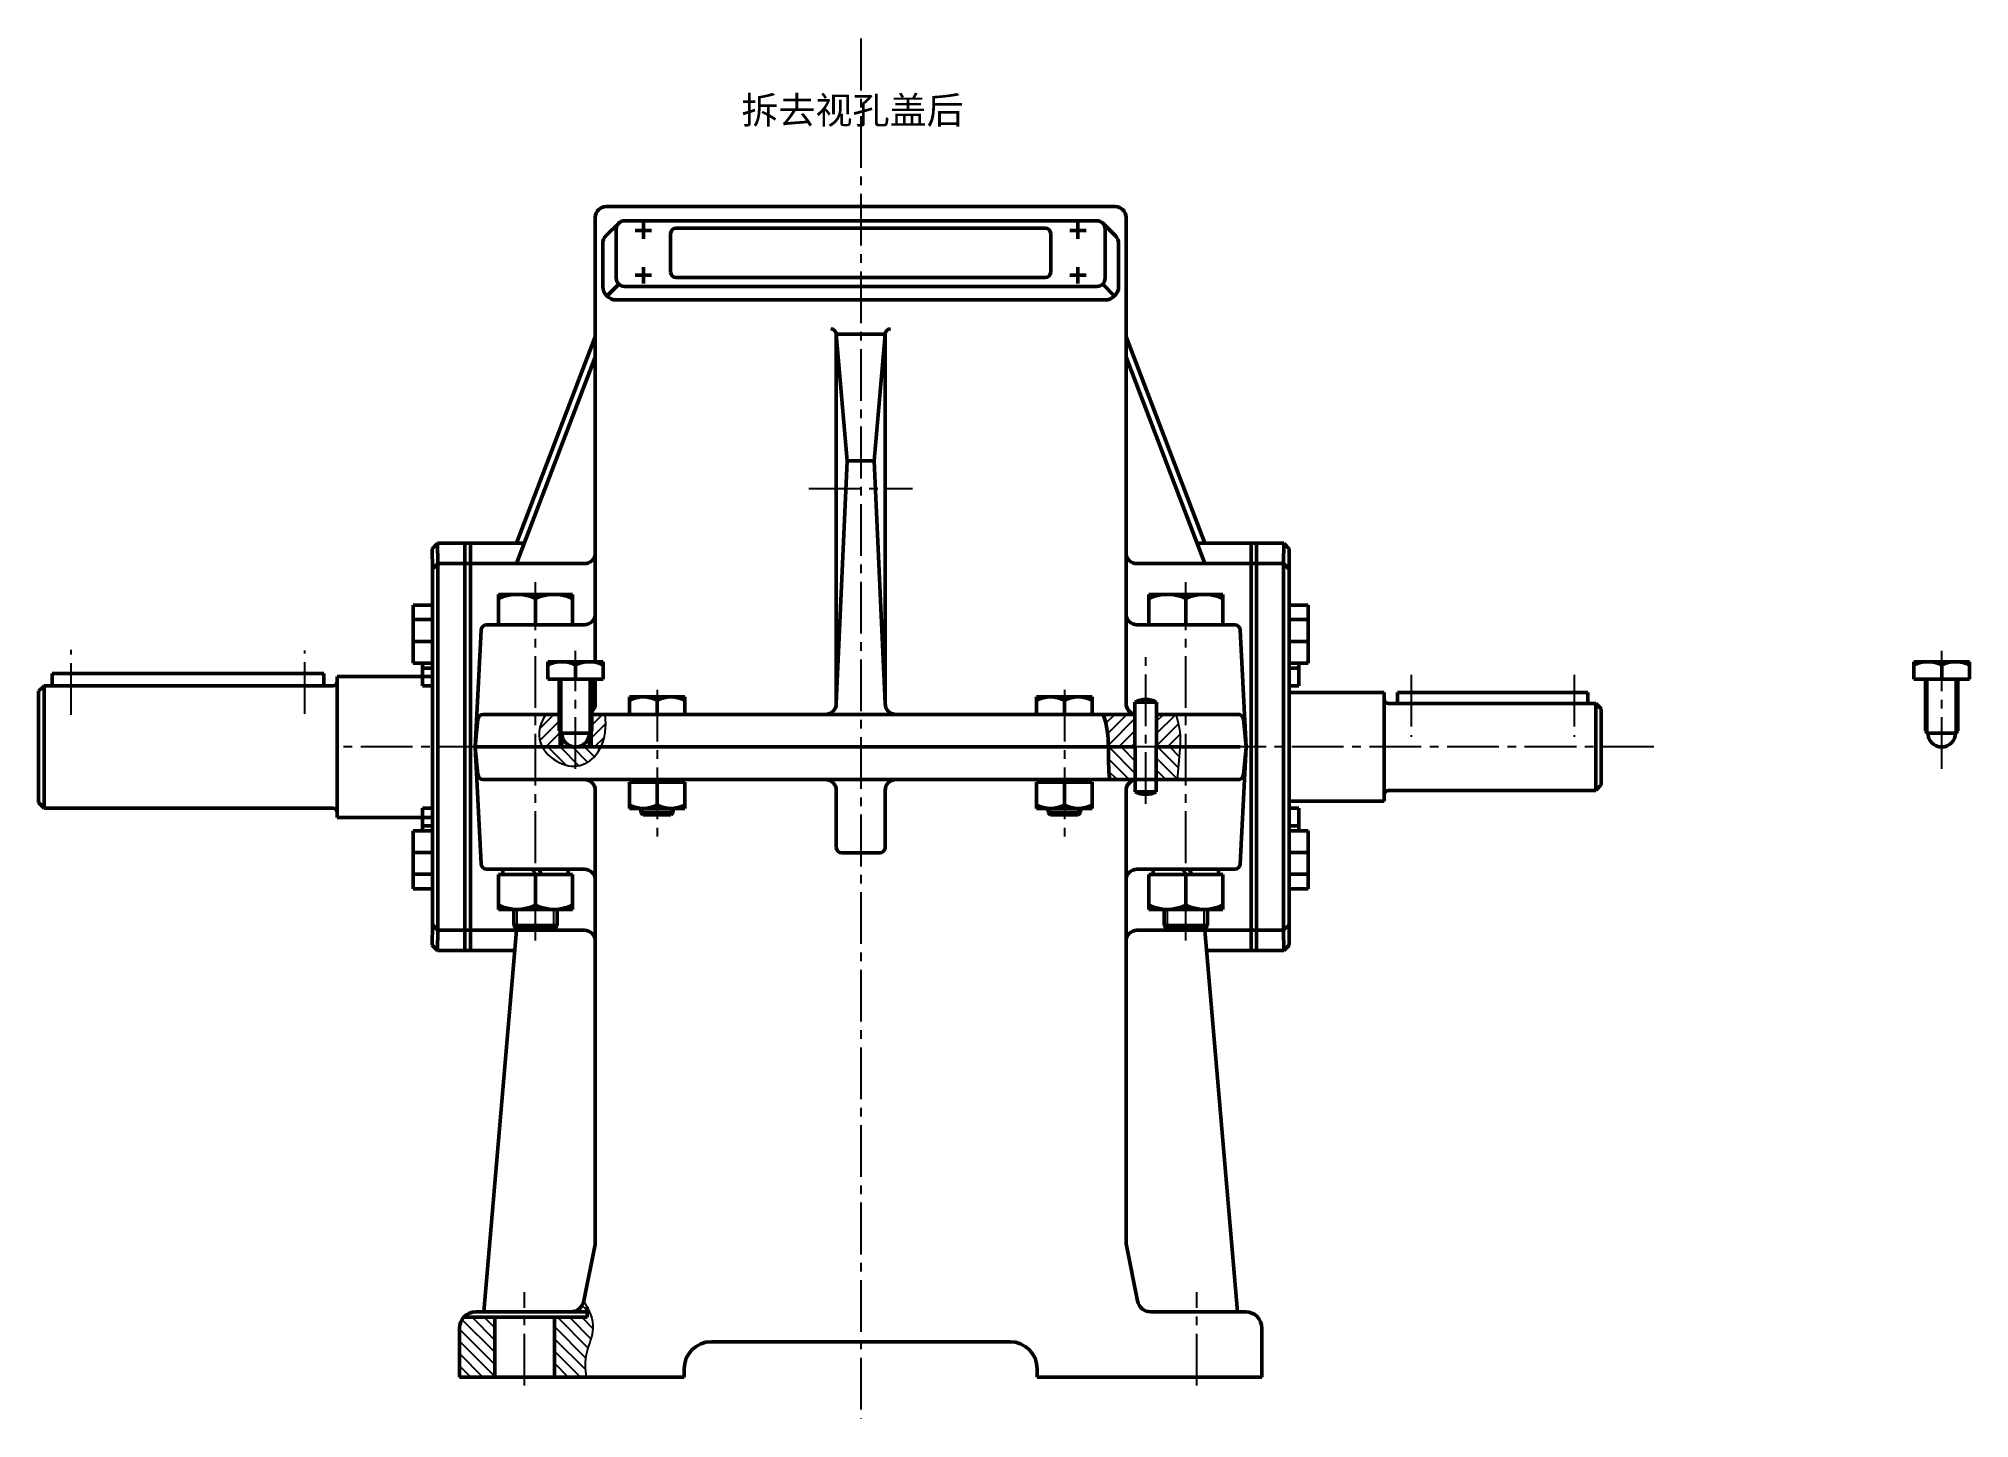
# Model space of a CAD drawing. Header units: millimetres. Extents: x -3078 to 425, y -739 to 825.
# Drawn here: x -286 to 425, y 284 to 792 of the extents above; entities that cross this region are included whole.
import ezdxf

# ---------------------------------------------------------------- set-up
doc = ezdxf.new("R2010")
doc.units = ezdxf.units.MM
doc.linetypes.add('CENTER2', pattern=[28.575, 19.05, -3.175, 3.175, -3.175])
doc.layers.add('中心线', color=1, linetype='CENTER2')
doc.layers.add('细实线', color=7, linetype='Continuous')
doc.layers.add('粗实线', color=7, linetype='Continuous', lineweight=50)
doc.styles.get("Standard").update_dxf_attribs({"font": 'arial.ttf'})
pattern_1 = [(135, (-1288.5736, 338.197), (-2.245064, -2.245064), [])]
pattern_2 = [(45, (-1288.5736, 338.197), (-2.245064, 2.245064), [])]

msp = doc.modelspace()

# ---------------------------------------------------------------- texts
at = {"layer": '粗实线', "insert": (-27.0233, 770.3187), "char_height": 10, "attachment_point": 1}
msp.add_mtext_dynamic_manual_height_columns('{\\fSimSun|b0|i0|c134|p2;拆去视孔盖后}', width=147.718944, gutter_width=12.5, heights=[0], dxfattribs=at)

# ---------------------------------------------------------------- hatches: boundary and pattern name
at = {"layer": '细实线'}
h = msp.add_hatch(dxfattribs=at)
h.set_pattern_fill('ANSI31', color=256)
h.set_pattern_definition(pattern_2)
edge = h.paths.add_edge_path()
edge.add_line((-94.0988, 536.8521), (-94.0988, 542.8521))
edge.add_line((-94.0988, 542.8521), (-99.0467, 542.8521))
edge.add_spline(control_points=[(-99.0467, 542.8521), (-102.2481, 538.1232), (-102.0578, 534.0218), (-100.3482, 530.8521)], knot_values=[0.11115234, 0.11115234, 0.11115234, 0.11115234, 0.56968515, 0.56968515, 0.56968515, 0.56968515], degree=3, periodic=0)
edge.add_line((-100.3482, 530.8521), (-94.0988, 530.8521))
edge.add_line((-94.0988, 530.8521), (-94.0988, 536.8521))
edge = h.paths.add_edge_path()
edge.add_spline(control_points=[(-78.7562, 530.8521), (-77.1758, 534.1433), (-76.6251, 538.1816), (-77.2125, 542.8521)], knot_values=[2.01723237, 2.01723237, 2.01723237, 2.01723237, 2.64449308, 2.64449308, 2.64449308, 2.64449308], degree=3, periodic=0)
edge.add_line((-77.2125, 542.8521), (-82.0988, 542.8521))
edge.add_line((-82.0988, 542.8521), (-82.0988, 536.8521))
edge.add_line((-82.0988, 536.8521), (-82.0988, 530.8521))
edge.add_line((-82.0988, 530.8521), (-78.7562, 530.8521))
h = msp.add_hatch(dxfattribs=at)
h.set_pattern_fill('ANSI31', color=256)
h.set_pattern_definition(pattern_2)
edge = h.paths.add_edge_path()
edge.add_line((117.9185, 542.8521), (106.1773, 542.8521))
edge.add_spline(control_points=[(106.1773, 542.8521), (107.7295, 538.836), (108.0439, 534.826), (108.1211, 530.8521)], knot_values=[0.15038713, 0.15038713, 0.15038713, 0.15038713, 0.44513152, 0.44513152, 0.44513152, 0.44513152], degree=3, periodic=0)
edge.add_line((108.1211, 530.8521), (117.9647, 530.8521))
edge.add_line((117.9647, 530.8521), (117.9185, 542.8521))
edge = h.paths.add_edge_path()
edge.add_spline(control_points=[(134.5107, 530.8521), (134.6909, 534.6525), (134.4416, 538.6428), (132.9135, 542.8521)], knot_values=[0.17560072, 0.17560072, 0.17560072, 0.17560072, 0.45420087, 0.45420087, 0.45420087, 0.45420087], degree=3, periodic=0)
edge.add_line((132.9135, 542.8521), (125.8839, 542.8521))
edge.add_line((125.8839, 542.8521), (125.8377, 530.8521))
edge.add_line((125.8377, 530.8521), (134.5107, 530.8521))
h = msp.add_hatch(dxfattribs=at)
h.set_pattern_fill('ANSI31', color=256, angle=90)
h.set_pattern_definition(pattern_1)
edge = h.paths.add_edge_path()
edge.add_line((-88.0988, 530.8521), (-100.3482, 530.8521))
edge.add_spline(control_points=[(-100.3482, 530.8521), (-98.7439, 527.8774), (-93.9138, 524.3415), (-89.6484, 523.6941), (-88.0988, 523.8006)], knot_values=[0.56968515, 0.56968515, 0.56968515, 0.56968515, 1, 1.27605491, 1.27605491, 1.27605491, 1.27605491], degree=3, periodic=0)
edge.add_line((-88.0988, 523.8006), (-88.0988, 530.8521))
edge = h.paths.add_edge_path()
edge.add_spline(control_points=[(-88.0988, 523.8006), (-84.035, 524.0798), (-80.7005, 526.897), (-78.7997, 530.7617), (-78.7562, 530.8521)], knot_values=[1.27605491, 1.27605491, 1.27605491, 1.27605491, 2, 2.01723237, 2.01723237, 2.01723237, 2.01723237], degree=3, periodic=0)
edge.add_line((-78.7562, 530.8521), (-88.0988, 530.8521))
edge.add_line((-88.0988, 530.8521), (-88.0988, 523.8006))
h = msp.add_hatch(dxfattribs=at)
h.set_pattern_fill('ANSI31', color=256, angle=90)
h.set_pattern_definition(pattern_1)
edge = h.paths.add_edge_path()
edge.add_line((117.9647, 530.8521), (108.1211, 530.8521))
edge.add_spline(control_points=[(108.1211, 530.8521), (108.1997, 526.8041), (108.0322, 522.7936), (108.6763, 518.8521)], knot_values=[0.44513152, 0.44513152, 0.44513152, 0.44513152, 0.74536124, 0.74536124, 0.74536124, 0.74536124], degree=3, periodic=0)
edge.add_line((108.6763, 518.8521), (118.0109, 518.8521))
edge.add_line((118.0109, 518.8521), (117.9647, 530.8521))
edge = h.paths.add_edge_path()
edge.add_spline(control_points=[(133.4855, 518.8521), (133.581, 522.6445), (134.3107, 526.6312), (134.5107, 530.8521)], knot_values=[0.45420087, 0.45420087, 0.45420087, 0.45420087, 0.76362351, 0.76362351, 0.76362351, 0.76362351], degree=3, periodic=0)
edge.add_line((134.5107, 530.8521), (125.8377, 530.8521))
edge.add_line((125.8377, 530.8521), (125.7915, 518.8521))
edge.add_line((125.7915, 518.8521), (133.4855, 518.8521))
h = msp.add_hatch(dxfattribs=at)
h.set_pattern_fill('ANSI31', color=256, angle=90)
h.set_pattern_definition(pattern_1)
h.paths.add_polyline_path([(-117.8488, 320.8521), (-129.321, 320.8521, 0.18448309), (-130.8488, 316.8521), (-130.8488, 298.8521), (-117.8488, 298.8521)])
edge = h.paths.add_edge_path()
edge.add_spline(control_points=[(-84.2498, 298.8521), (-84.6052, 301.7008), (-84.9667, 310.7475), (-78.9035, 317.435), (-85.0966, 326.6414)], knot_values=[0.20969517, 0.20969517, 0.20969517, 0.20969517, 0.61134736, 1.40165219, 1.40165219, 1.40165219, 1.40165219], degree=3, periodic=0)
edge.add_arc((-89.9478, 327.8521), 5, 270, 345.9870053, ccw=False)
edge.add_line((-89.9478, 322.8521), (-83.8488, 322.8296))
edge.add_line((-83.8488, 322.8296), (-83.8488, 320.8521))
edge.add_line((-83.8488, 320.8521), (-95.8488, 320.8521))
edge.add_line((-95.8488, 320.8521), (-95.8488, 298.8521))
edge.add_line((-95.8488, 298.8521), (-84.2498, 298.8521))

# ---------------------------------------------------------------- linework, layer by layer
at = {"layer": '中心线'}
for p, q in [((16.9012, 791.6852), (16.9012, 283.6164)), ((-2.2348, 626.0357), (36.0372, 626.0357)), ((-102.8488, 459.5261), (-102.8488, 591.5087)), ((136.6512, 459.5261), (136.6512, 591.5087)), ((-273.8488, 542.6822), (-273.8488, 566.5682)), ((-187.8488, 543.0381), (-187.8488, 566.3431)), ((-88.0988, 522.8242), (-88.0988, 566.2878)), ((121.9012, 509.9026), (121.9012, 565.6021)), ((415.0118, 522.8242), (415.0118, 566.2878)), ((219.6512, 557.3862), (219.6512, 534.5436)), ((279.6512, 557.3862), (279.6512, 534.5436)), ((-58.0988, 551.8946), (-58.0988, 496.3267)), ((91.9012, 551.8946), (91.9012, 496.3267)), ((309.0512, 530.8521), (-173.7114, 530.8521)), ((-106.8488, 295.6955), (-106.8488, 330.0446)), ((140.6512, 295.6955), (140.6512, 330.0446))]:
    msp.add_line(p, q, dxfattribs=at)
at = {"layer": '粗实线'}
for p, q in [((-80.8488, 562.2521), (-80.8488, 725.8521)), ((-76.8488, 729.8521), (16.9012, 729.8521)), ((110.6512, 729.8521), (16.9012, 729.8521)), ((114.6512, 546.8367), (114.6512, 725.8521)), ((-72.2201, 723.7319), (-76.9272, 719.0248)), ((-73.0988, 721.6106), (-73.0988, 703.4431)), ((103.9012, 724.6106), (-70.0988, 724.6106)), ((-63.0988, 721.0119), (-66.0988, 721.0119)), ((-63.0988, 721.0119), (-63.0988, 724.0119)), ((-63.0988, 721.0119), (-60.0988, 721.0119)), ((-63.0988, 721.0119), (-63.0988, 718.0119)), ((-53.0988, 719.8835), (-53.0988, 705.6932)), ((84.9012, 721.8835), (-51.0988, 721.8835)), ((86.9012, 705.6932), (86.9012, 719.8835)), ((96.9012, 721.0119), (93.9012, 721.0119)), ((96.9012, 721.0119), (96.9012, 724.0119)), ((96.9012, 721.0119), (99.9012, 721.0119)), ((96.9012, 721.0119), (96.9012, 718.0119)), ((106.0225, 723.7319), (110.7296, 719.0248)), ((106.9012, 703.4431), (106.9012, 721.6106)), ((-78.0988, 700.4431), (-78.0988, 716.1964)), ((111.9012, 700.4431), (111.9012, 716.1964)), ((-73.0988, 704.4431), (-73.0988, 704.4431)), ((-73.0988, 704.4431), (-73.0988, 704.4431)), ((-63.0988, 704.5648), (-66.0988, 704.5648)), ((-63.0988, 704.5648), (-63.0988, 707.5648)), ((-63.0988, 704.5648), (-60.0988, 704.5648)), ((-63.0988, 704.5648), (-63.0988, 701.5648)), ((96.9012, 704.5648), (93.9012, 704.5648)), ((96.9012, 704.5648), (96.9012, 707.5648)), ((96.9012, 704.5648), (99.9012, 704.5648)), ((96.9012, 704.5648), (96.9012, 701.5648)), ((-78.0988, 699.4431), (-78.0988, 699.4431)), ((-72.2201, 701.3218), (-76.6343, 696.9076)), ((-70.0988, 700.4431), (16.9012, 700.4431)), ((-51.0988, 703.6932), (16.9012, 703.6932)), ((16.9012, 703.6932), (84.9012, 703.6932)), ((16.9012, 700.4431), (103.9012, 700.4431)), ((106.0225, 701.3218), (110.4367, 696.9076)), ((-73.0988, 695.4431), (106.9012, 695.4431)), ((25.9012, 682.8534), (7.9012, 682.8534)), ((7.9012, 682.8534), (7.9012, 546.8521)), ((11.9012, 636.2671), (7.9012, 682.8534)), ((21.9012, 636.2671), (25.9012, 682.8534)), ((25.9012, 546.8521), (25.9012, 682.8534)), ((25.9012, 682.8534), (25.9012, 682.8534)), ((27.9012, 684.8534), (27.9012, 684.8534)), ((-80.8488, 681.8521), (-109.8488, 605.8521)), ((114.6512, 681.8521), (143.6512, 605.8521)), ((-109.8488, 598.3521), (-80.8488, 674.3521)), ((143.6512, 598.3521), (114.6512, 674.3521)), ((11.9012, 636.2671), (7.9012, 546.8521)), ((16.9012, 636.2671), (11.9012, 636.2671)), ((16.9012, 636.2671), (21.9012, 636.2671)), ((21.9012, 636.2671), (25.9012, 546.8521)), ((-140.9323, 603.8522), (-138.9546, 605.8521)), ((-128.8488, 605.8521), (-138.9546, 605.8521)), ((-138.9546, 605.8521), (-138.8488, 598.3521)), ((-106.987, 605.8521), (-128.8488, 605.8521)), ((-128.8488, 605.8521), (-128.8488, 598.3521)), ((-126.8488, 598.3521), (-126.8488, 605.8521)), ((140.7893, 605.8521), (162.6512, 605.8521)), ((160.6512, 598.3521), (160.6512, 605.8521)), ((162.6512, 605.8521), (162.6512, 598.3521)), ((162.6512, 605.8521), (172.757, 605.8521)), ((172.757, 605.8521), (172.6512, 598.3521)), ((174.7347, 603.8522), (172.757, 605.8521)), ((-140.9323, 603.8522), (-140.8488, 596.3521)), ((-140.8488, 596.3521), (-138.8488, 598.3521)), ((-128.8488, 598.3521), (-138.8488, 598.3521)), ((-138.8488, 463.3521), (-138.8488, 598.3521)), ((-126.8488, 598.3521), (-128.8488, 598.3521)), ((-128.8488, 598.3521), (-128.8488, 463.3521)), ((-84.8488, 598.3521), (-126.8488, 598.3521)), ((-126.8488, 598.3521), (-126.8488, 463.3521)), ((-84.8488, 598.3521), (-109.8488, 598.3521)), ((118.6512, 598.3521), (160.6512, 598.3521)), ((118.6512, 598.3521), (143.6512, 598.3521)), ((160.6512, 598.3521), (160.6512, 463.3521)), ((160.6512, 598.3521), (162.6512, 598.3521)), ((162.6512, 598.3521), (162.6512, 463.3521)), ((162.6512, 598.3521), (172.6512, 598.3521)), ((174.6512, 596.3521), (172.6512, 598.3521)), ((172.6512, 463.3521), (172.6512, 598.3521)), ((174.7347, 603.8522), (174.6512, 596.3521)), ((-140.8488, 596.3521), (-140.8488, 465.3521)), ((174.6512, 596.3521), (174.6512, 465.3521)), ((-116.4488, 587.0521), (-89.2488, 587.0521)), ((-116.4488, 575.8521), (-116.4488, 587.0521)), ((-102.8488, 587.0521), (-102.8488, 575.8521)), ((-102.8488, 587.0521), (-89.2488, 587.0521)), ((-89.2488, 587.0521), (-89.2488, 575.8521)), ((150.2512, 587.0521), (123.0512, 587.0521)), ((123.0512, 587.0521), (123.0512, 575.8521)), ((136.6512, 587.0521), (123.0512, 587.0521)), ((136.6512, 587.0521), (136.6512, 575.8521)), ((150.2512, 575.8521), (150.2512, 587.0521)), ((-140.8488, 583.0462), (-147.8488, 583.0462)), ((-147.8488, 583.0462), (-147.8488, 577.7429)), ((-140.8488, 577.7429), (-147.8488, 577.7429)), ((-147.8488, 577.7429), (-147.8488, 561.7429)), ((174.6512, 583.0462), (181.6512, 583.0462)), ((174.6512, 577.7429), (181.6512, 577.7429)), ((181.6512, 583.0462), (181.6512, 577.7429)), ((181.6512, 577.7429), (181.6512, 561.7429)), ((-140.8488, 569.7429), (-147.8488, 569.7429)), ((-122.8488, 573.8521), (-125.0969, 530.9567)), ((-120.8488, 575.8521), (-84.8488, 575.8521)), ((-89.2488, 575.8521), (-116.4488, 575.8521)), ((-102.8488, 575.8521), (-90.8488, 575.8521)), ((154.6512, 575.8521), (118.6512, 575.8521)), ((123.0512, 575.8521), (150.2512, 575.8521)), ((136.6512, 575.8521), (124.6512, 575.8521)), ((156.6512, 573.8521), (158.8992, 530.9567)), ((174.6512, 569.7429), (181.6512, 569.7429)), ((-147.8488, 561.7429), (-140.8488, 561.7429)), ((-144.4488, 553.3435), (-144.4488, 561.7429)), ((-98.2988, 562.2521), (-77.8988, 562.2521)), ((-98.2988, 555.8521), (-98.2988, 562.2521)), ((-88.0988, 562.2521), (-88.0988, 555.8521)), ((-88.0988, 562.2521), (-77.8988, 562.2521)), ((-77.8988, 562.2521), (-77.8988, 555.8521)), ((181.6512, 561.7429), (174.6512, 561.7429)), ((178.2512, 553.3435), (178.2512, 561.7429)), ((404.8118, 562.2521), (425.2118, 562.2521)), ((404.8118, 555.8521), (404.8118, 562.2521)), ((415.0118, 562.2521), (415.0118, 555.8521)), ((415.0118, 562.2521), (425.2118, 562.2521)), ((425.2118, 562.2521), (425.2118, 555.8521)), ((-180.8488, 557.8521), (-280.8488, 557.8521)), ((-280.8488, 557.8521), (-280.8488, 553.3521)), ((-180.8488, 553.3521), (-180.8488, 557.8521)), ((-175.8488, 554.9521), (-175.8488, 556.8521)), ((-175.8488, 556.8521), (-175.8488, 504.8521)), ((-175.8488, 504.8521), (-175.8488, 556.8521)), ((-175.8488, 556.8521), (-140.8488, 556.8521)), ((-144.4488, 559.8435), (-140.8488, 559.8435)), ((-140.8488, 504.8521), (-140.8488, 556.8521)), ((-77.8988, 555.8521), (-98.2988, 555.8521)), ((-94.0988, 536.8521), (-94.0988, 555.8521)), ((-88.0988, 555.8521), (-82.0988, 555.8521)), ((-82.0988, 555.8521), (-82.0988, 536.8521)), ((-80.8488, 546.8521), (-80.8488, 555.8521)), ((178.2512, 559.8435), (174.6512, 559.8435)), ((425.2118, 555.8521), (404.8118, 555.8521)), ((409.0118, 536.8521), (409.0118, 555.8521)), ((415.0118, 555.8521), (421.0118, 555.8521)), ((421.0118, 555.8521), (421.0118, 536.8521)), ((-283.8488, 553.3521), (-285.8488, 551.3521)), ((-285.8488, 510.3521), (-285.8488, 551.3521)), ((-283.8488, 553.3521), (-177.4488, 553.3521)), ((-283.8488, 553.3521), (-283.8488, 508.3521)), ((-140.8488, 553.3435), (-144.4488, 553.3435)), ((-68.2988, 549.2521), (-47.8988, 549.2521)), ((-68.2988, 542.8521), (-68.2988, 549.2521)), ((-58.0988, 549.2521), (-58.0988, 542.8521)), ((-58.0988, 549.2521), (-47.8988, 549.2521)), ((-47.8988, 549.2521), (-47.8988, 542.8521)), ((102.1012, 549.2521), (81.7012, 549.2521)), ((81.7012, 549.2521), (81.7012, 542.8521)), ((91.9012, 549.2521), (81.7012, 549.2521)), ((91.9012, 549.2521), (91.9012, 542.8521)), ((102.1012, 542.8521), (102.1012, 549.2521)), ((174.6512, 553.3435), (178.2512, 553.3435)), ((209.6512, 550.8521), (174.6512, 550.8521)), ((174.6512, 550.8521), (174.6512, 510.8521)), ((209.6512, 548.4521), (209.6512, 550.8521)), ((209.6512, 510.8521), (209.6512, 550.8521)), ((284.6512, 550.8521), (214.6512, 550.8521)), ((214.6512, 550.8521), (214.6512, 546.8521)), ((284.6512, 546.8521), (284.6512, 550.8521)), ((-125.0768, 530.9558), (-124.1054, 541.0438)), ((-122.1146, 542.8521), (-94.0988, 542.8521)), ((-47.8988, 542.8521), (-82.0988, 542.8521)), ((-46.0988, 542.8521), (-70.0988, 542.8521)), ((117.9185, 542.8521), (-47.8988, 542.8521)), ((3.9012, 542.8521), (0.4017, 542.8521)), ((16.9012, 542.8521), (25.9012, 542.8521)), ((29.9012, 542.8521), (37.8624, 542.8521)), ((79.9012, 542.8521), (103.9012, 542.8521)), ((81.7012, 542.8521), (102.1012, 542.8521)), ((125.9012, 547.3521), (117.9012, 547.3521)), ((117.9012, 547.3521), (118.0282, 514.3521)), ((125.9012, 547.3521), (125.7742, 514.3521)), ((156.6512, 542.8521), (125.8839, 542.8521)), ((158.8792, 530.9558), (157.9078, 541.0438)), ((287.6512, 546.8521), (211.2512, 546.8521)), ((287.6512, 546.8521), (289.6512, 544.8521)), ((287.6512, 546.8521), (287.6512, 514.8521)), ((289.6512, 516.8521), (289.6512, 544.8521)), ((-93.1988, 535.9521), (-94.0988, 536.8521)), ((-93.1988, 535.9521), (-82.9988, 535.9521)), ((-93.1988, 535.9521), (-93.1988, 530.8521)), ((-82.9988, 535.9521), (-82.0988, 536.8521)), ((-82.9988, 535.9521), (-82.9988, 530.8521)), ((409.9118, 535.9521), (409.0118, 536.8521)), ((409.9118, 535.9521), (420.1118, 535.9521)), ((420.1118, 535.9521), (421.0118, 536.8521)), ((117.9647, 530.8521), (-125.0996, 530.8521)), ((-122.8488, 487.8521), (-125.0969, 530.7474)), ((-125.0768, 530.7484), (-124.1054, 520.6604)), ((156.6512, 530.8521), (125.8377, 530.8521)), ((156.6512, 487.8521), (158.8992, 530.7474)), ((158.8792, 530.7484), (157.9078, 520.6604)), ((-122.1146, 518.8521), (-58.6762, 518.8521)), ((-80.8488, 348.0501), (-80.8488, 514.8521)), ((-68.2988, 517.8521), (-47.8988, 517.8521)), ((-68.2988, 508.2521), (-68.2988, 517.8521)), ((-67.0988, 517.8521), (-67.0988, 518.8521)), ((-67.0988, 517.8521), (-49.0988, 517.8521)), ((-67.0988, 517.8521), (-49.0988, 517.8521)), ((156.6512, 518.8521), (-58.6762, 518.8521)), ((-58.6762, 518.8521), (-58.0988, 517.8521)), ((-58.0988, 517.8521), (-58.0988, 508.2521)), ((-58.0988, 517.8521), (-47.8988, 517.8521)), ((-56.9441, 518.8521), (-56.3668, 517.8521)), ((-49.0988, 518.8521), (-49.0988, 517.8521)), ((-47.8988, 517.8521), (-47.8988, 508.2521)), ((3.9012, 518.8521), (-2.6758, 518.8521)), ((7.9012, 493.8521), (7.9012, 514.8521)), ((25.9012, 493.8521), (25.9012, 514.8521)), ((29.9012, 518.8521), (47.396, 518.8521)), ((102.1012, 517.8521), (81.7012, 517.8521)), ((81.7012, 517.8521), (81.7012, 508.2521)), ((91.9012, 517.8521), (81.7012, 517.8521)), ((82.9012, 518.8521), (82.9012, 517.8521)), ((100.9012, 517.8521), (82.9012, 517.8521)), ((100.9012, 517.8521), (82.9012, 517.8521)), ((91.3238, 518.8521), (91.9012, 517.8521)), ((91.9012, 517.8521), (91.9012, 508.2521)), ((93.0559, 518.8521), (93.6332, 517.8521)), ((100.9012, 517.8521), (100.9012, 518.8521)), ((102.1012, 508.2521), (102.1012, 517.8521)), ((114.6512, 347.8521), (114.6512, 514.8521)), ((125.7742, 514.3521), (118.0282, 514.3521)), ((209.6512, 510.8521), (209.6512, 513.2521)), ((287.6512, 514.8521), (211.2512, 514.8521)), ((287.6512, 514.8521), (289.6512, 516.8521)), ((-283.8488, 508.3521), (-285.8488, 510.3521)), ((-177.4488, 508.3521), (-283.8488, 508.3521)), ((-175.8488, 504.8521), (-175.8488, 506.7521)), ((-140.8488, 508.3607), (-144.4488, 508.3607)), ((-144.4488, 508.3607), (-144.4488, 499.9612)), ((-68.2988, 508.2521), (-47.8988, 508.2521)), ((-64.0988, 506.7521), (-64.0988, 508.2521)), ((-63.1988, 505.8521), (-64.0988, 506.7521)), ((-52.0988, 506.7521), (-64.0988, 506.7521)), ((-58.0988, 505.8521), (-63.1988, 505.8521)), ((-58.0988, 505.8521), (-52.9988, 505.8521)), ((-52.9988, 505.8521), (-52.0988, 506.7521)), ((-52.0988, 506.7521), (-52.0988, 508.2521)), ((102.1012, 508.2521), (81.7012, 508.2521)), ((85.9012, 506.7521), (85.9012, 508.2521)), ((86.8012, 505.8521), (85.9012, 506.7521)), ((85.9012, 506.7521), (97.9012, 506.7521)), ((91.9012, 505.8521), (86.8012, 505.8521)), ((91.9012, 505.8521), (97.0012, 505.8521)), ((97.0012, 505.8521), (97.9012, 506.7521)), ((97.9012, 506.7521), (97.9012, 508.2521)), ((174.6512, 510.8521), (209.6512, 510.8521)), ((174.6512, 508.3607), (178.2512, 508.3607)), ((178.2512, 508.3607), (178.2512, 499.9612)), ((-140.8488, 504.8521), (-175.8488, 504.8521)), ((-147.8488, 483.9612), (-147.8488, 499.9612)), ((-147.8488, 499.9612), (-140.8488, 499.9612)), ((-144.4488, 501.8607), (-140.8488, 501.8607)), ((178.2512, 501.8607), (174.6512, 501.8607)), ((181.6512, 499.9612), (174.6512, 499.9612)), ((181.6512, 483.9612), (181.6512, 499.9612)), ((-140.8488, 491.9612), (-147.8488, 491.9612)), ((16.9012, 491.8521), (9.9012, 491.8521)), ((16.9012, 491.8521), (23.9012, 491.8521)), ((174.6512, 491.9612), (181.6512, 491.9612)), ((-140.8488, 483.9612), (-147.8488, 483.9612)), ((-147.8488, 478.6579), (-147.8488, 483.9612)), ((-84.8488, 485.8521), (-120.8488, 485.8521)), ((-116.4488, 483.8521), (-89.2488, 483.8521)), ((-116.4488, 471.0521), (-116.4488, 483.8521)), ((-90.8488, 485.8521), (-114.8488, 485.8521)), ((-114.8488, 485.8521), (-114.8488, 483.8521)), ((-114.8488, 483.8521), (-90.8488, 483.8521)), ((-114.8488, 483.8521), (-90.8488, 483.8521)), ((-104.0035, 485.8521), (-102.8488, 483.8521)), ((-102.8488, 483.8521), (-102.8488, 471.0521)), ((-102.8488, 483.8521), (-89.2488, 483.8521)), ((-101.6941, 485.8521), (-100.5394, 483.8521)), ((-90.8488, 483.8521), (-90.8488, 485.8521)), ((-89.2488, 483.8521), (-89.2488, 471.0521)), ((118.6512, 485.8521), (154.6512, 485.8521)), ((150.2512, 483.8521), (123.0512, 483.8521)), ((123.0512, 483.8521), (123.0512, 471.0521)), ((136.6512, 483.8521), (123.0512, 483.8521)), ((124.6512, 485.8521), (148.6512, 485.8521)), ((124.6512, 483.8521), (124.6512, 485.8521)), ((148.6512, 483.8521), (124.6512, 483.8521)), ((148.6512, 483.8521), (124.6512, 483.8521)), ((135.4965, 485.8521), (136.6512, 483.8521)), ((136.6512, 483.8521), (136.6512, 471.0521)), ((137.8059, 485.8521), (138.9606, 483.8521)), ((148.6512, 485.8521), (148.6512, 483.8521)), ((150.2512, 471.0521), (150.2512, 483.8521)), ((174.6512, 483.9612), (181.6512, 483.9612)), ((181.6512, 478.6579), (181.6512, 483.9612)), ((-140.8488, 478.6579), (-147.8488, 478.6579)), ((174.6512, 478.6579), (181.6512, 478.6579)), ((-116.4488, 471.0521), (-89.2488, 471.0521)), ((-110.8488, 471.0521), (-110.8488, 465.0521)), ((-94.8488, 465.0521), (-94.8488, 471.0521)), ((150.2512, 471.0521), (123.0512, 471.0521)), ((128.6512, 465.0521), (128.6512, 471.0521)), ((144.6512, 471.0521), (144.6512, 465.0521)), ((-140.9323, 457.852), (-140.8488, 465.3521)), ((-138.8488, 463.3521), (-140.8488, 465.3521)), ((-138.9546, 455.8521), (-138.8488, 463.3521)), ((-138.8488, 463.3521), (-84.8488, 463.3521)), ((-128.8488, 455.8521), (-128.8488, 463.3521)), ((-126.8488, 463.3521), (-126.8488, 455.8521)), ((-121.8488, 322.8521), (-109.8488, 463.3521)), ((-110.8488, 465.0521), (-109.6488, 463.8521)), ((-110.8488, 465.0521), (-94.8488, 465.0521)), ((-109.6488, 463.8521), (-96.0488, 463.8521)), ((-96.0488, 463.8521), (-94.8488, 465.0521)), ((172.6512, 463.3521), (118.6512, 463.3521)), ((129.8512, 463.8521), (128.6512, 465.0521)), ((144.6512, 465.0521), (128.6512, 465.0521)), ((143.4512, 463.8521), (129.8512, 463.8521)), ((144.6512, 465.0521), (143.4512, 463.8521)), ((155.6512, 322.8521), (143.6512, 463.3521)), ((160.6512, 463.3521), (160.6512, 455.8521)), ((162.6512, 455.8521), (162.6512, 463.3521)), ((172.6512, 463.3521), (174.6512, 465.3521)), ((172.757, 455.8521), (172.6512, 463.3521)), ((174.7347, 457.852), (174.6512, 465.3521)), ((-140.9323, 457.852), (-138.9546, 455.8521)), ((-128.8488, 455.8521), (-138.9546, 455.8521)), ((-138.9546, 455.8521), (-110.4894, 455.8521)), ((-110.4894, 455.8521), (-128.8488, 455.8521)), ((144.2918, 455.8521), (162.6512, 455.8521)), ((172.757, 455.8521), (144.2918, 455.8521)), ((162.6512, 455.8521), (172.757, 455.8521)), ((174.7347, 457.852), (172.757, 455.8521)), ((-80.8488, 348.0501), (-80.8488, 425.3228)), ((114.6512, 347.8521), (114.6512, 425.3228)), ((-80.8877, 347.6579), (-85.0449, 326.8715)), ((114.6512, 347.8521), (118.8473, 326.8715)), ((-83.8488, 320.8521), (-129.321, 320.8521)), ((-124.8488, 322.8521), (-89.9478, 322.8521)), ((-89.9478, 322.8521), (-121.8488, 322.8521)), ((-117.8488, 298.8521), (-117.8488, 320.8521)), ((-95.8488, 298.8521), (-95.8488, 320.8521)), ((-83.8488, 322.8296), (-89.9478, 322.8296)), ((-83.8488, 324.6098), (-83.8488, 320.8521)), ((158.887, 322.8521), (123.7502, 322.8521)), ((123.7502, 322.8521), (155.6512, 322.8521)), ((-130.8488, 298.8521), (-130.8488, 316.8521)), ((164.6512, 298.8521), (164.6512, 316.8521)), ((-38.0988, 311.8521), (16.9012, 311.8521)), ((71.9012, 311.8521), (16.9012, 311.8521)), ((-48.0988, 298.8521), (-130.8488, 298.8521)), ((-80.8488, 298.8521), (-130.8488, 298.8521)), ((-106.8488, 298.8521), (-117.8488, 298.8521)), ((-106.8488, 298.8521), (-95.8488, 298.8521)), ((-105.8488, 298.8521), (-82.8488, 298.8521)), ((-48.0988, 298.8521), (-48.0988, 301.8521)), ((81.9012, 298.8521), (81.9012, 301.8521)), ((81.9012, 298.8521), (164.6512, 298.8521))]:
    msp.add_line(p, q, dxfattribs=at)
for centre, radius, start, end in [((-76.8488, 725.8521), 4, 90, 180), ((110.6512, 725.8521), 4, 0, 90), ((-74.0988, 716.1964), 4, 135, 180), ((-70.0988, 721.6106), 3, 90, 180), ((-51.0988, 719.8835), 2, 90, 180), ((84.9012, 719.8835), 2, 0, 90), ((103.9012, 721.6106), 3, 0, 90), ((107.9012, 716.1964), 4, 0, 45), ((-51.0988, 705.6932), 2, 180, 270), ((84.9012, 705.6932), 2, 270, 0), ((-73.0988, 700.4431), 5, 180, 270), ((-70.0988, 703.4431), 3, 180, 270), ((103.9012, 703.4431), 3, 270, 0), ((106.9012, 700.4431), 5, 270, 0), ((5.9012, 682.8534), 2, 0, 90), ((27.9012, 682.8534), 2, 90, 180), ((-84.8488, 602.3521), 4, 270, 0), ((118.6512, 602.3521), 4, 180, 270), ((-109.6488, 571.0521), 16, 64.8493366, 115.1506634), ((-96.0488, 571.0521), 16, 64.8493366, 115.1506634), ((129.8512, 571.0521), 16, 64.8493366, 115.1506634), ((143.4512, 571.0521), 16, 64.8493366, 115.1506634), ((-84.8488, 579.8521), 4, 270, 0), ((118.6512, 579.8521), 4, 180, 270), ((-120.8488, 573.8521), 2, 90, 180), ((154.6512, 573.8521), 2, 0, 90), ((-93.1988, 550.2521), 12, 64.8493366, 115.1506634), ((-82.9988, 550.2521), 12, 64.8493366, 115.1506634), ((409.9118, 550.2521), 12, 64.8493366, 115.1506634), ((420.1118, 550.2521), 12, 64.8493366, 115.1506634), ((-177.4488, 554.9521), 1.6, 270, 0), ((-63.1988, 537.2521), 12, 64.8493366, 115.1506634), ((-52.9988, 537.2521), 12, 64.8493366, 115.1506634), ((86.8012, 537.2521), 12, 64.8493366, 115.1506634), ((97.0012, 537.2521), 12, 64.8493366, 115.1506634), ((121.9012, 539.8521), 8.5, 61.9275131, 118.0724869), ((211.2512, 548.4521), 1.6, 180, 270), ((-122.1146, 540.8521), 2, 90, 174.5), ((-84.8488, 546.8521), 4, 313.4325366, 0), ((3.9012, 546.8521), 4, 270, 0), ((29.9012, 546.8521), 4, 180, 270), ((118.6512, 546.8367), 4, 180, 259.4426129), ((155.917, 540.8521), 2, 5.5, 90), ((-88.0988, 535.9521), 5.1, 180, 0), ((415.0118, 535.9521), 5.1, 180, 0), ((-123.0996, 530.8521), 2, 177, 183), ((-122.1146, 520.8521), 2, 185.5, 270), ((155.917, 520.8521), 2, 270, 354.5), ((-84.8488, 514.8521), 4, 0, 90), ((3.9012, 514.8521), 4, 0, 90), ((29.9012, 514.8521), 4, 90, 180), ((118.6512, 514.8521), 4, 99.2084255, 180), ((121.9012, 521.3521), 8, 241.0449756, 298.9550244), ((211.2512, 513.2521), 1.6, 90, 180), ((-177.4488, 506.7521), 1.6, 0, 90), ((-63.1988, 520.2521), 12, 244.8493366, 295.1506634), ((-52.9988, 520.2521), 12, 244.8493366, 295.1506634), ((86.8012, 520.2521), 12, 244.8493366, 295.1506634), ((97.0012, 520.2521), 12, 244.8493366, 295.1506634), ((9.9012, 493.8521), 2, 180, 270), ((23.9012, 493.8521), 2, 270, 0), ((-120.8488, 487.8521), 2, 180, 270), ((-84.8488, 481.8521), 4, 0, 90), ((118.6512, 481.8521), 4, 90, 180), ((154.6512, 487.8521), 2, 270, 0), ((-109.6488, 487.0521), 16, 244.8493366, 295.1506634), ((-96.0488, 487.0521), 16, 244.8493366, 295.1506634), ((129.8512, 487.0521), 16, 244.8493366, 295.1506634), ((143.4512, 487.0521), 16, 244.8493366, 295.1506634), ((-84.8488, 459.3521), 4, 0, 90), ((118.6512, 459.3521), 4, 90, 180), ((-82.8488, 348.0501), 2, 348.6900675, 0), ((-124.8488, 316.8521), 6, 90, 180), ((-89.9478, 327.8521), 5, 270, 348.6900675), ((123.7502, 327.8521), 5, 191.3099325, 270), ((158.6512, 316.8521), 6, 0, 90), ((-38.0988, 301.8521), 10, 90, 180), ((71.9012, 301.8521), 10, 0, 90)]:
    msp.add_arc(centre, radius, start, end, dxfattribs=at)
msp.add_open_spline([(106.1773, 542.8521), (109.3107, 534.7453), (107.3998, 526.6631), (108.6763, 518.8521)], degree=3, dxfattribs=at)
at = {"layer": '细实线'}
for p, q in [((-93.1988, 535.9521), (-93.1988, 555.8521)), ((-82.9988, 535.9521), (-82.9988, 555.8521)), ((409.9118, 535.9521), (409.9118, 555.8521)), ((420.1118, 535.9521), (420.1118, 555.8521)), ((-94.0988, 536.8521), (-94.0988, 530.8521)), ((-82.0988, 536.8521), (-82.0988, 530.8521)), ((-63.1988, 505.8521), (-63.1988, 508.2521)), ((-52.9988, 505.8521), (-52.9988, 508.2521)), ((86.8012, 505.8521), (86.8012, 508.2521)), ((97.0012, 505.8521), (97.0012, 508.2521)), ((-109.6488, 463.8521), (-109.6488, 471.0521)), ((-96.0488, 463.8521), (-96.0488, 471.0521)), ((129.8512, 463.8521), (129.8512, 471.0521)), ((143.4512, 463.8521), (143.4512, 471.0521))]:
    msp.add_line(p, q, dxfattribs=at)
for points, knots in [([(-99.0467, 542.8521), (-105.2525, 533.6853), (-91.3568, 519.216), (-78.1347, 527.5116), (-76.609, 538.0533), (-77.2125, 542.8521)], [0.11115234, 0.11115234, 0.11115234, 0.11115234, 1, 2, 2.64449308, 2.64449308, 2.64449308, 2.64449308]), ([(-85.0966, 326.6414), (-78.9035, 317.435), (-84.9667, 310.7475), (-84.6052, 301.7008), (-84.2498, 298.8521)], [0.20969517, 0.20969517, 0.20969517, 0.20969517, 1, 1.40165219, 1.40165219, 1.40165219, 1.40165219])]:
    msp.add_open_spline(points, degree=3, knots=knots, dxfattribs=at)
msp.add_open_spline([(132.9135, 542.8521), (136.1388, 533.9679), (133.667, 526.0591), (133.4855, 518.8521)], degree=3, dxfattribs=at)

msp.set_redraw_order([(e.dxf.handle, doc.entitydb.next_handle()) for e in msp.query("TEXT MTEXT ATTDEF DIMENSION ARC_DIMENSION")])  # texts and dimensions are drawn at this point

doc.saveas('drawing.dxf')
